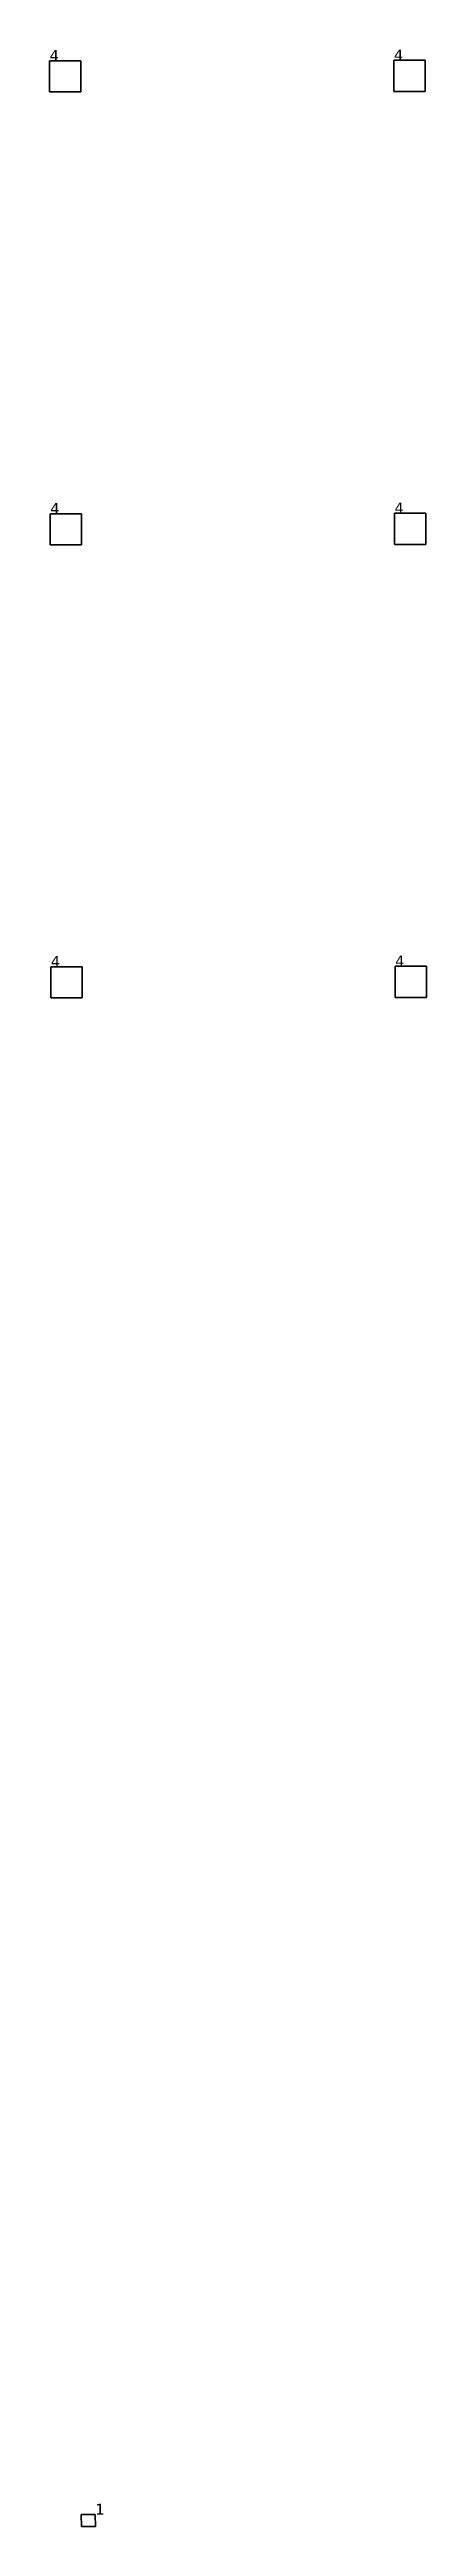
# Model space of a CAD drawing. Header units: inches. Extents: x -3 to 1235, y -1 to 963.
# Drawn here: x 88.2 to 94.53, y -0.27 to 41.34 of the extents above; entities that cross this region are included whole.
import ezdxf

# ---------------------------------------------------------------- set-up
doc = ezdxf.new("R2010")
doc.units = ezdxf.units.IN
doc.header["$MEASUREMENT"] = 0
doc.layers.add('DLX_TERR_LUM', color=7, linetype='Continuous', true_color=0x000000)
doc.layers.add('DLX_TERR_LUMKEY_IDX', color=7, linetype='Continuous', true_color=0x7f7f7f)
doc.styles.add('TableTextStyle', font='')
doc.styles.get('TableTextStyle').set_extended_font_data('VERDANA.TTF')

msp = doc.modelspace()

# ---------------------------------------------------------------- texts
at = {"layer": 'DLX_TERR_LUMKEY_IDX', "style": 'TableTextStyle'}
for s, p in [('4', (88.201, 41.149)), ('4', (93.982, 41.157)), ('4', (88.212, 33.539)), ('4', (93.992, 33.547)), ('4', (88.222, 25.929)), ('4', (94.003, 25.937)), ('1', (88.969, -0.072))]:
    msp.add_text(s, height=0.18, dxfattribs=at).set_placement(p)

# ---------------------------------------------------------------- linework, layer by layer
at = {"layer": 'DLX_TERR_LUM'}
for points in [[(88.201, 41.149, 0), (88.726, 41.15, 0)], [(88.726, 41.15, 0), (88.201, 41.149, 0)], [(88.726, 41.15, 0), (88.201, 41.149, 0)], [(88.201, 41.149, 0), (88.726, 41.15, 0)], [(88.202, 40.624, 0), (88.201, 41.149, 0)], [(88.201, 41.149, 0), (88.201, 41.149, 0)], [(88.201, 41.149, 0), (88.202, 40.624, 0)], [(88.201, 41.149, 0), (88.201, 41.149, 0)], [(88.201, 41.149, 0), (88.202, 40.624, 0)], [(88.202, 40.624, 0), (88.201, 41.149, 0)], [(88.726, 41.15, 0), (88.726, 41.15, 0)], [(88.726, 41.15, 0), (88.727, 40.625, 0)], [(88.727, 40.625, 0), (88.726, 41.15, 0)], [(88.726, 41.15, 0), (88.726, 41.15, 0)], [(88.727, 40.625, 0), (88.726, 41.15, 0)], [(88.726, 41.15, 0), (88.727, 40.625, 0)], [(93.982, 41.157, 0), (94.507, 41.158, 0)], [(94.507, 41.158, 0), (93.982, 41.157, 0)], [(94.507, 41.158, 0), (93.982, 41.157, 0)], [(93.982, 41.157, 0), (94.507, 41.158, 0)], [(93.983, 40.632, 0), (93.982, 41.157, 0)], [(93.982, 41.157, 0), (93.982, 41.157, 0)], [(93.982, 41.157, 0), (93.983, 40.632, 0)], [(93.982, 41.157, 0), (93.982, 41.157, 0)], [(93.982, 41.157, 0), (93.983, 40.632, 0)], [(93.983, 40.632, 0), (93.982, 41.157, 0)], [(94.507, 41.158, 0), (94.507, 41.158, 0)], [(94.507, 41.158, 0), (94.508, 40.633, 0)], [(94.508, 40.633, 0), (94.507, 41.158, 0)], [(94.507, 41.158, 0), (94.507, 41.158, 0)], [(94.508, 40.633, 0), (94.507, 41.158, 0)], [(94.507, 41.158, 0), (94.508, 40.633, 0)], [(88.727, 40.625, 0), (88.202, 40.624, 0)], [(88.202, 40.624, 0), (88.727, 40.625, 0)], [(88.202, 40.624, 0), (88.727, 40.625, 0)], [(88.727, 40.625, 0), (88.202, 40.624, 0)], [(88.202, 40.624, 0), (88.202, 40.624, 0)], [(88.202, 40.624, 0), (88.202, 40.624, 0)], [(88.727, 40.625, 0), (88.727, 40.625, 0)], [(88.727, 40.625, 0), (88.727, 40.625, 0)], [(94.508, 40.633, 0), (93.983, 40.632, 0)], [(93.983, 40.632, 0), (94.508, 40.633, 0)], [(93.983, 40.632, 0), (94.508, 40.633, 0)], [(94.508, 40.633, 0), (93.983, 40.632, 0)], [(93.983, 40.632, 0), (93.983, 40.632, 0)], [(93.983, 40.632, 0), (93.983, 40.632, 0)], [(94.508, 40.633, 0), (94.508, 40.633, 0)], [(94.508, 40.633, 0), (94.508, 40.633, 0)], [(88.212, 33.539, 0), (88.737, 33.54, 0)], [(88.737, 33.54, 0), (88.212, 33.539, 0)], [(88.737, 33.54, 0), (88.212, 33.539, 0)], [(88.212, 33.539, 0), (88.737, 33.54, 0)], [(88.212, 33.014, 0), (88.212, 33.539, 0)], [(88.212, 33.539, 0), (88.212, 33.539, 0)], [(88.212, 33.539, 0), (88.212, 33.014, 0)], [(88.212, 33.539, 0), (88.212, 33.539, 0)], [(88.212, 33.539, 0), (88.212, 33.014, 0)], [(88.212, 33.014, 0), (88.212, 33.539, 0)], [(88.737, 33.54, 0), (88.737, 33.54, 0)], [(88.737, 33.54, 0), (88.737, 33.015, 0)], [(88.737, 33.015, 0), (88.737, 33.54, 0)], [(88.737, 33.54, 0), (88.737, 33.54, 0)], [(88.737, 33.015, 0), (88.737, 33.54, 0)], [(88.737, 33.54, 0), (88.737, 33.015, 0)], [(93.992, 33.547, 0), (94.517, 33.548, 0)], [(94.517, 33.548, 0), (93.992, 33.547, 0)], [(94.517, 33.548, 0), (93.992, 33.547, 0)], [(93.992, 33.547, 0), (94.517, 33.548, 0)], [(93.993, 33.022, 0), (93.992, 33.547, 0)], [(93.992, 33.547, 0), (93.992, 33.547, 0)], [(93.992, 33.547, 0), (93.993, 33.022, 0)], [(93.992, 33.547, 0), (93.992, 33.547, 0)], [(93.992, 33.547, 0), (93.993, 33.022, 0)], [(93.993, 33.022, 0), (93.992, 33.547, 0)], [(94.517, 33.548, 0), (94.517, 33.548, 0)], [(94.517, 33.548, 0), (94.518, 33.023, 0)], [(94.518, 33.023, 0), (94.517, 33.548, 0)], [(94.517, 33.548, 0), (94.517, 33.548, 0)], [(94.518, 33.023, 0), (94.517, 33.548, 0)], [(94.517, 33.548, 0), (94.518, 33.023, 0)], [(88.737, 33.015, 0), (88.212, 33.014, 0)], [(88.212, 33.014, 0), (88.737, 33.015, 0)], [(88.212, 33.014, 0), (88.737, 33.015, 0)], [(88.737, 33.015, 0), (88.212, 33.014, 0)], [(88.212, 33.014, 0), (88.212, 33.014, 0)], [(88.212, 33.014, 0), (88.212, 33.014, 0)], [(88.737, 33.015, 0), (88.737, 33.015, 0)], [(88.737, 33.015, 0), (88.737, 33.015, 0)], [(94.518, 33.023, 0), (93.993, 33.022, 0)], [(93.993, 33.022, 0), (94.518, 33.023, 0)], [(93.993, 33.022, 0), (94.518, 33.023, 0)], [(94.518, 33.023, 0), (93.993, 33.022, 0)], [(93.993, 33.022, 0), (93.993, 33.022, 0)], [(93.993, 33.022, 0), (93.993, 33.022, 0)], [(94.518, 33.023, 0), (94.518, 33.023, 0)], [(94.518, 33.023, 0), (94.518, 33.023, 0)], [(88.222, 25.929, 0), (88.747, 25.93, 0)], [(88.747, 25.93, 0), (88.222, 25.929, 0)], [(88.747, 25.93, 0), (88.222, 25.929, 0)], [(88.222, 25.929, 0), (88.747, 25.93, 0)], [(88.223, 25.404, 0), (88.222, 25.929, 0)], [(88.222, 25.929, 0), (88.222, 25.929, 0)], [(88.222, 25.929, 0), (88.223, 25.404, 0)], [(88.222, 25.929, 0), (88.222, 25.929, 0)], [(88.222, 25.929, 0), (88.223, 25.404, 0)], [(88.223, 25.404, 0), (88.222, 25.929, 0)], [(88.747, 25.93, 0), (88.747, 25.93, 0)], [(88.747, 25.93, 0), (88.748, 25.405, 0)], [(88.748, 25.405, 0), (88.747, 25.93, 0)], [(88.747, 25.93, 0), (88.747, 25.93, 0)], [(88.748, 25.405, 0), (88.747, 25.93, 0)], [(88.747, 25.93, 0), (88.748, 25.405, 0)], [(94.003, 25.937, 0), (94.528, 25.938, 0)], [(94.528, 25.938, 0), (94.003, 25.937, 0)], [(94.528, 25.938, 0), (94.003, 25.937, 0)], [(94.003, 25.937, 0), (94.528, 25.938, 0)], [(94.003, 25.412, 0), (94.003, 25.937, 0)], [(94.003, 25.937, 0), (94.003, 25.937, 0)], [(94.003, 25.937, 0), (94.003, 25.412, 0)], [(94.003, 25.937, 0), (94.003, 25.937, 0)], [(94.003, 25.937, 0), (94.003, 25.412, 0)], [(94.003, 25.412, 0), (94.003, 25.937, 0)], [(94.528, 25.938, 0), (94.528, 25.938, 0)], [(94.528, 25.938, 0), (94.528, 25.413, 0)], [(94.528, 25.413, 0), (94.528, 25.938, 0)], [(94.528, 25.938, 0), (94.528, 25.938, 0)], [(94.528, 25.413, 0), (94.528, 25.938, 0)], [(94.528, 25.938, 0), (94.528, 25.413, 0)], [(88.748, 25.405, 0), (88.223, 25.404, 0)], [(88.223, 25.404, 0), (88.748, 25.405, 0)], [(88.223, 25.404, 0), (88.748, 25.405, 0)], [(88.748, 25.405, 0), (88.223, 25.404, 0)], [(88.223, 25.404, 0), (88.223, 25.404, 0)], [(88.223, 25.404, 0), (88.223, 25.404, 0)], [(88.748, 25.405, 0), (88.748, 25.405, 0)], [(88.748, 25.405, 0), (88.748, 25.405, 0)], [(94.528, 25.413, 0), (94.003, 25.412, 0)], [(94.003, 25.412, 0), (94.528, 25.413, 0)], [(94.003, 25.412, 0), (94.528, 25.413, 0)], [(94.528, 25.413, 0), (94.003, 25.412, 0)], [(94.003, 25.412, 0), (94.003, 25.412, 0)], [(94.003, 25.412, 0), (94.003, 25.412, 0)], [(94.528, 25.413, 0), (94.528, 25.413, 0)], [(94.528, 25.413, 0), (94.528, 25.413, 0)], [(88.734, -0.073, 0), (88.969, -0.072, 0)], [(88.969, -0.072, 0), (88.734, -0.073, 0)], [(88.969, -0.072, 0), (88.734, -0.073, 0)], [(88.734, -0.073, 0), (88.969, -0.072, 0)], [(88.735, -0.273, 0), (88.734, -0.073, 0)], [(88.734, -0.073, 0), (88.734, -0.073, 0)], [(88.734, -0.073, 0), (88.735, -0.273, 0)], [(88.734, -0.073, 0), (88.734, -0.073, 0)], [(88.734, -0.073, 0), (88.735, -0.273, 0)], [(88.735, -0.273, 0), (88.734, -0.073, 0)], [(88.97, -0.272, 0), (88.735, -0.273, 0)], [(88.735, -0.273, 0), (88.97, -0.272, 0)], [(88.735, -0.273, 0), (88.97, -0.272, 0)], [(88.97, -0.272, 0), (88.735, -0.273, 0)], [(88.735, -0.273, 0), (88.735, -0.273, 0)], [(88.735, -0.273, 0), (88.735, -0.273, 0)], [(88.969, -0.072, 0), (88.97, -0.272, 0)], [(88.97, -0.272, 0), (88.969, -0.072, 0)], [(88.969, -0.072, 0), (88.969, -0.072, 0)], [(88.969, -0.072, 0), (88.969, -0.072, 0)], [(88.97, -0.272, 0), (88.969, -0.072, 0)], [(88.969, -0.072, 0), (88.97, -0.272, 0)], [(88.97, -0.272, 0), (88.97, -0.272, 0)], [(88.97, -0.272, 0), (88.97, -0.272, 0)]]:
    msp.add_polyline3d(points, dxfattribs=at)

msp.set_redraw_order([(e.dxf.handle, doc.entitydb.next_handle()) for e in msp.query("TEXT MTEXT ATTDEF DIMENSION ARC_DIMENSION")])  # texts and dimensions are drawn at this point

doc.saveas('drawing.dxf')
